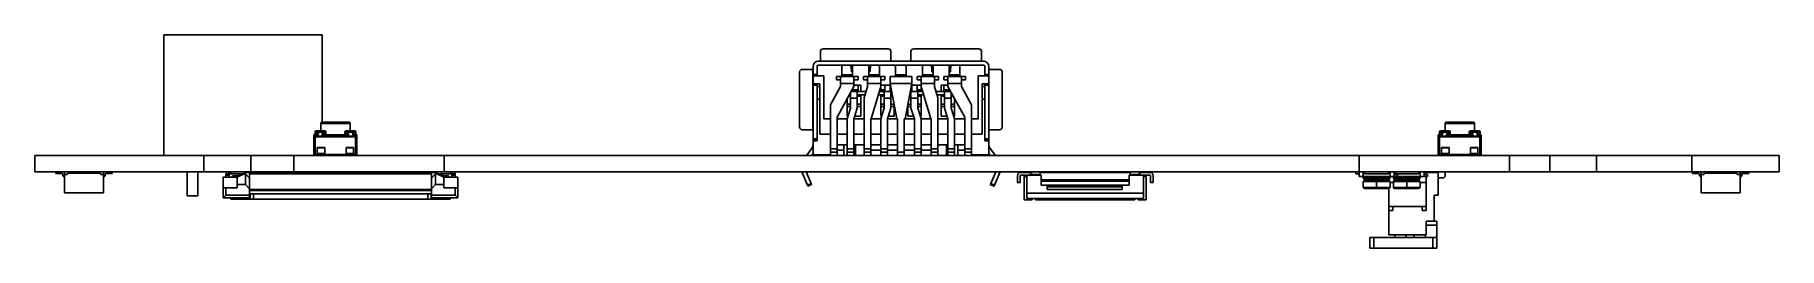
# Model space of a CAD drawing. Header units: millimetres. Extents: x -32 to 136, y -4 to 158.
# Drawn here: x -32.5 to 32.5, y -4 to 4 of the extents above.
import ezdxf

# ---------------------------------------------------------------- set-up
doc = ezdxf.new("R2010")
doc.units = ezdxf.units.MM

msp = doc.modelspace()

# ---------------------------------------------------------------- linework, layer by layer
at = {"color": 7, "linetype": 'Continuous', "lineweight": 25}
for p, q in [((-27.7, 3.975), (-27.7, -0.525)), ((-27.7, 3.975), (-21.8, 3.975)), ((-21.8, 0.725), (-21.8, 3.975)), ((-3.225, 3.353), (-3.225, 3)), ((-3.126, 3.453), (-0.701, 3.453)), ((-0.601, 3), (-0.601, 3.353)), ((0.149, 3.353), (0.149, 3)), ((0.249, 3.453), (2.675, 3.453)), ((2.775, 3.353), (2.775, 3)), ((-3.506, 2.69), (-3.901, 2.69)), ((-3.506, 2.69), (-3.506, 0.44)), ((-3.501, 2.69), (-3.506, 2.69)), ((-3.501, 2.795), (-3.501, 2.495)), ((-3.35, 2.795), (-3.35, 2.495)), ((-3.3, 3), (-3.3, 2.995)), ((-3.225, 3), (-3.3, 3)), ((2.849, 2.995), (-3.3, 2.995)), ((2.849, 2.845), (-3.3, 2.845)), ((-0.601, 3), (-3.225, 3)), ((-2.425, 2.845), (-2.425, 2.42)), ((-2.088, 2.842), (-2.073, 2.639)), ((-2.026, 2.42), (-2.026, 2.845)), ((-1.425, 2.845), (-1.425, 2.42)), ((-1.378, 2.639), (-1.363, 2.842)), ((-1.026, 2.42), (-1.026, 2.845)), ((-0.601, 2.995), (-0.601, 3)), ((-0.425, 2.845), (-0.425, 2.42)), ((-0.025, 2.42), (-0.025, 2.845)), ((2.775, 3), (0.149, 3)), ((0.149, 3), (0.149, 2.995)), ((0.575, 2.845), (0.575, 2.42)), ((0.912, 2.842), (0.927, 2.639)), ((0.975, 2.42), (0.975, 2.845)), ((1.575, 2.845), (1.575, 2.42)), ((1.622, 2.639), (1.637, 2.842)), ((1.974, 2.42), (1.974, 2.845)), ((2.849, 3), (2.775, 3)), ((2.849, 3), (2.849, 2.995)), ((2.9, 2.495), (2.9, 2.795)), ((3.05, 2.495), (3.05, 2.795)), ((3.05, 2.69), (3.054, 2.69)), ((3.054, 0.44), (3.054, 2.69)), ((3.054, 2.69), (3.45, 2.69)), ((-4, 0.54), (-4, 2.59)), ((-3.501, 2.495), (-3.35, 2.495)), ((-3.501, 2.447), (-3.501, 2.495)), ((-3.501, 2.147), (-3.501, 2.447)), ((-3.1, 2.447), (-3.501, 2.447)), ((-3.501, 2.147), (-3.251, 2.147)), ((-3.501, 2.145), (-3.501, 2.147)), ((-3.501, 2.145), (-3.35, 2.145)), ((-3.501, 2.095), (-3.501, 2.145)), ((-3.35, 2.095), (-3.501, 2.095)), ((-3.501, 2.095), (-3.501, 0.095)), ((-3.35, 2.495), (-3.35, 2.447)), ((-3.35, 2.147), (-3.35, 2.145)), ((-3.35, 2.145), (-3.35, 2.095)), ((-3.35, 2.095), (-3.35, 0.095)), ((-3.252, 2.045), (-3.346, 2.045)), ((-3.252, 2.045), (-3.252, 1.573)), ((-3.251, 2.147), (-3.251, 0.273)), ((-3.1, 0.848), (-3.1, 2.447)), ((-2.85, 1.361), (-2.475, 2.045)), ((-2.626, 2.295), (-2.626, 2.42)), ((-2.626, 2.42), (-2.475, 2.42)), ((-2.626, 2.295), (-2.475, 2.295)), ((-1.976, 2.045), (-2.6, 0.905)), ((-2.475, 2.42), (-1.976, 2.42)), ((-2.475, 2.165), (-2.475, 2.42)), ((-2.475, 2.165), (-1.976, 2.165)), ((-2.475, 2.045), (-2.475, 2.165)), ((-2.425, 2.485), (-2.026, 2.485)), ((-2.026, 2.595), (-2.066, 2.595)), ((-1.976, 2.42), (-1.976, 2.165)), ((-1.825, 2.42), (-1.976, 2.42)), ((-1.976, 2.295), (-1.825, 2.295)), ((-1.976, 2.045), (-1.976, 2.165)), ((-1.976, 2.095), (-1.726, 2.095)), ((-1.825, 2.295), (-1.825, 2.42)), ((-1.825, 1.87), (-1.825, 2.095)), ((-1.726, 2.095), (-1.726, 1.87)), ((-1.625, 2.42), (-1.476, 2.42)), ((-1.625, 2.295), (-1.625, 2.42)), ((-1.625, 2.295), (-1.476, 2.295)), ((-1.601, 1.63), (-1.476, 2.045)), ((-1.476, 2.42), (-0.976, 2.42)), ((-1.476, 2.165), (-1.476, 2.42)), ((-1.476, 2.165), (-0.976, 2.165)), ((-1.476, 2.045), (-1.476, 2.165)), ((-1.385, 2.595), (-1.425, 2.595)), ((-1.425, 2.485), (-1.026, 2.485)), ((-0.976, 2.045), (-1.336, 0.848)), ((-0.976, 2.42), (-0.976, 2.165)), ((-0.826, 2.42), (-0.976, 2.42)), ((-0.976, 2.295), (-0.826, 2.295)), ((-0.976, 2.045), (-0.976, 2.165)), ((-0.976, 2.095), (-0.612, 2.095)), ((-0.976, 1.87), (-0.976, 2.045)), ((-0.826, 2.295), (-0.826, 2.42)), ((-0.826, 1.87), (-0.826, 2.095)), ((-0.625, 2.42), (0.174, 2.42)), ((-0.625, 2.42), (-0.625, 2.165)), ((-0.625, 2.165), (0.174, 2.165)), ((-0.625, 2.165), (-0.38, 0.848)), ((-0.625, 1.87), (-0.625, 2.095)), ((-0.425, 2.485), (-0.025, 2.485)), ((-0.071, 0.848), (0.174, 2.165)), ((0.161, 2.095), (0.524, 2.095)), ((0.174, 2.42), (0.174, 2.165)), ((0.174, 1.87), (0.174, 2.095)), ((0.374, 2.295), (0.374, 2.42)), ((0.374, 2.42), (0.524, 2.42)), ((0.374, 2.295), (0.524, 2.295)), ((0.374, 1.87), (0.374, 2.095)), ((0.524, 2.42), (1.024, 2.42)), ((0.524, 2.165), (0.524, 2.42)), ((0.524, 2.165), (1.024, 2.165)), ((0.524, 2.045), (0.524, 2.165)), ((0.524, 2.045), (0.524, 1.87)), ((0.885, 0.848), (0.524, 2.045)), ((0.575, 2.485), (0.975, 2.485)), ((0.927, 2.595), (0.975, 2.595)), ((1.024, 2.42), (1.024, 2.165)), ((1.175, 2.42), (1.024, 2.42)), ((1.024, 2.295), (1.175, 2.295)), ((1.024, 2.045), (1.024, 2.165)), ((1.024, 2.045), (1.149, 1.63)), ((1.175, 2.295), (1.175, 2.42)), ((1.274, 2.095), (1.524, 2.095)), ((1.274, 1.87), (1.274, 2.095)), ((1.375, 2.295), (1.375, 2.42)), ((1.375, 2.42), (1.524, 2.42)), ((1.375, 2.295), (1.524, 2.295)), ((1.375, 1.87), (1.375, 2.095)), ((1.524, 2.42), (2.025, 2.42)), ((1.524, 2.165), (1.524, 2.42)), ((1.524, 2.165), (2.025, 2.165)), ((1.524, 2.045), (1.524, 2.165)), ((2.15, 0.905), (1.524, 2.045)), ((1.575, 2.595), (1.622, 2.595)), ((1.575, 2.485), (1.974, 2.485)), ((2.025, 2.42), (2.025, 2.165)), ((2.175, 2.42), (2.025, 2.42)), ((2.025, 2.295), (2.175, 2.295)), ((2.025, 2.045), (2.025, 2.165)), ((2.025, 2.045), (2.4, 1.361)), ((2.175, 2.295), (2.175, 2.42)), ((3.05, 2.447), (2.65, 2.447)), ((2.65, 0.848), (2.65, 2.447)), ((3.05, 2.147), (2.8, 2.147)), ((2.8, 0.273), (2.8, 2.147)), ((2.801, 2.045), (2.801, 1.573)), ((2.899, 2.045), (2.801, 2.045)), ((2.9, 2.045), (2.899, 2.045)), ((2.9, 2.495), (3.05, 2.495)), ((2.9, 2.447), (2.9, 2.495)), ((2.9, 2.145), (2.9, 2.147)), ((2.9, 2.145), (3.05, 2.145)), ((2.9, 2.095), (2.9, 2.145)), ((3.05, 2.095), (2.9, 2.095)), ((2.9, 0.095), (2.9, 2.095)), ((3.05, 2.495), (3.05, 2.447)), ((3.05, 2.447), (3.05, 2.147)), ((3.05, 2.147), (3.05, 2.145)), ((3.05, 2.145), (3.05, 2.095)), ((3.05, 0.095), (3.05, 2.095)), ((3.55, 2.59), (3.55, 0.54)), ((-3.251, 1.573), (-3.35, 1.573)), ((-2.85, 0.848), (-2.85, 1.361)), ((-2.225, 0.945), (-2.225, 1.589)), ((-2.225, 1.3), (-2.1, 1.3)), ((-2.14, 1.745), (-2.1, 1.745)), ((-2.1, 1.817), (-2.1, 1.615)), ((-1.851, 1.615), (-2.1, 1.615)), ((-2.1, 1.615), (-2.1, 1.245)), ((-1.851, 1.87), (-2.071, 1.87)), ((-1.825, 1.92), (-2.044, 1.92)), ((-1.851, 1.615), (-1.851, 1.87)), ((-1.55, 1.87), (-1.851, 1.87)), ((-1.566, 1.745), (-1.851, 1.745)), ((-1.851, 1.615), (-1.851, 1.245)), ((-1.851, 1.3), (-1.726, 1.3)), ((-1.726, 1.745), (-1.726, 0.945)), ((-1.601, 0.848), (-1.601, 1.63)), ((-1.55, 1.87), (-1.55, 1.796)), ((-1.55, 1.845), (-1.536, 1.845)), ((-1.066, 1.745), (-0.851, 1.745)), ((-0.851, 1.87), (-1.028, 1.87)), ((-0.826, 1.92), (-0.976, 1.92)), ((-0.976, 0.945), (-0.976, 1.745)), ((-0.976, 1.3), (-0.851, 1.3)), ((-0.601, 1.87), (-0.851, 1.87)), ((-0.851, 1.87), (-0.851, 1.615)), ((-0.601, 1.615), (-0.851, 1.615)), ((-0.851, 1.615), (-0.851, 1.245)), ((-0.58, 1.92), (-0.625, 1.92)), ((-0.601, 1.615), (-0.601, 1.87)), ((-0.571, 1.87), (-0.601, 1.87)), ((-0.547, 1.745), (-0.601, 1.745)), ((-0.601, 1.615), (-0.601, 1.245)), ((-0.601, 1.3), (-0.475, 1.3)), ((-0.475, 1.36), (-0.475, 0.945)), ((0.025, 0.945), (0.025, 1.36)), ((0.025, 1.3), (0.149, 1.3)), ((0.096, 1.745), (0.149, 1.745)), ((0.149, 1.87), (0.119, 1.87)), ((0.174, 1.92), (0.129, 1.92)), ((0.4, 1.87), (0.149, 1.87)), ((0.149, 1.87), (0.149, 1.615)), ((0.4, 1.615), (0.149, 1.615)), ((0.149, 1.615), (0.149, 1.245)), ((0.524, 1.92), (0.374, 1.92)), ((0.4, 1.615), (0.4, 1.87)), ((0.577, 1.87), (0.4, 1.87)), ((0.615, 1.745), (0.4, 1.745)), ((0.4, 1.615), (0.4, 1.245)), ((0.4, 1.3), (0.524, 1.3)), ((0.524, 1.745), (0.524, 0.945)), ((1.085, 1.845), (1.099, 1.845)), ((1.099, 1.87), (1.099, 1.796)), ((1.399, 1.87), (1.099, 1.87)), ((1.115, 1.745), (1.399, 1.745)), ((1.149, 1.63), (1.149, 0.848)), ((1.274, 0.945), (1.274, 1.745)), ((1.274, 1.3), (1.399, 1.3)), ((1.593, 1.92), (1.375, 1.92)), ((1.399, 1.87), (1.399, 1.615)), ((1.62, 1.87), (1.399, 1.87)), ((1.649, 1.615), (1.399, 1.615)), ((1.399, 1.615), (1.399, 1.245)), ((1.649, 1.615), (1.649, 1.817)), ((1.689, 1.745), (1.649, 1.745)), ((1.649, 1.615), (1.649, 1.245)), ((1.649, 1.3), (1.774, 1.3)), ((1.774, 1.589), (1.774, 0.945)), ((2.4, 1.361), (2.4, 0.848)), ((2.8, 1.573), (2.9, 1.573)), ((-20.75, 0.675), (-21.85, 0.675)), ((-21.85, 0.675), (-21.85, 0.4)), ((-21.8, 0.725), (-20.8, 0.725)), ((-20.75, 0.675), (-20.75, 0.4)), ((-3.1, 0.848), (-2.85, 0.848)), ((-2.85, 0.848), (-2.85, 0.273)), ((-2.6, 0.905), (-2.6, 0.848)), ((-2.6, 0.273), (-2.6, 0.848)), ((-2.6, 0.848), (-2.225, 0.848)), ((-2.225, 0.85), (-2.1, 1.245)), ((-2.195, 0.945), (-2.225, 0.945)), ((-2.225, 0.848), (-2.225, 0.85)), ((-2.225, 0.848), (-2.225, 0.273)), ((-1.851, 1.245), (-1.976, 0.85)), ((-1.976, 0.85), (-1.976, 0.848)), ((-1.976, 0.273), (-1.976, 0.848)), ((-1.976, 0.848), (-1.601, 0.848)), ((-1.726, 0.945), (-1.945, 0.945)), ((-1.601, 0.848), (-1.601, 0.273)), ((-1.351, 0.273), (-1.351, 0.848)), ((-1.351, 0.848), (-0.976, 0.848)), ((-0.976, 0.85), (-0.851, 1.245)), ((-0.945, 0.945), (-0.976, 0.945)), ((-0.976, 0.848), (-0.976, 0.85)), ((-0.976, 0.848), (-0.976, 0.273)), ((-0.601, 1.245), (-0.726, 0.85)), ((-0.726, 0.85), (-0.726, 0.848)), ((-0.726, 0.273), (-0.726, 0.848)), ((-0.726, 0.848), (-0.35, 0.848)), ((-0.475, 0.945), (-0.695, 0.945)), ((-0.35, 0.848), (-0.35, 0.273)), ((-0.101, 0.273), (-0.101, 0.848)), ((-0.101, 0.848), (0.275, 0.848)), ((0.244, 0.945), (0.025, 0.945)), ((0.275, 0.85), (0.149, 1.245)), ((0.275, 0.848), (0.275, 0.85)), ((0.275, 0.848), (0.275, 0.273)), ((0.4, 1.245), (0.524, 0.85)), ((0.524, 0.945), (0.494, 0.945)), ((0.524, 0.85), (0.524, 0.848)), ((0.524, 0.273), (0.524, 0.848)), ((0.524, 0.848), (0.899, 0.848)), ((0.899, 0.848), (0.899, 0.273)), ((1.149, 0.273), (1.149, 0.848)), ((1.149, 0.848), (1.524, 0.848)), ((1.494, 0.945), (1.274, 0.945)), ((1.524, 0.85), (1.399, 1.245)), ((1.524, 0.848), (1.524, 0.85)), ((1.524, 0.848), (1.524, 0.273)), ((1.649, 1.245), (1.774, 0.85)), ((1.774, 0.945), (1.744, 0.945)), ((1.774, 0.85), (1.774, 0.848)), ((1.774, 0.273), (1.774, 0.848)), ((1.774, 0.848), (2.15, 0.848)), ((2.15, 0.848), (2.15, 0.905)), ((2.15, 0.848), (2.15, 0.273)), ((2.4, 0.273), (2.4, 0.848)), ((2.4, 0.848), (2.65, 0.848)), ((21.15, 0.675), (20.05, 0.675)), ((20.05, 0.675), (20.05, 0.4)), ((20.1, 0.725), (21.1, 0.725)), ((21.15, 0.675), (21.15, 0.4)), ((-22.1, 0.25), (-22.1, 0.2)), ((-22.1, 0.25), (-22.06, 0.25)), ((-22.1, 0.2), (-22.1, -0.49)), ((-22.093, 0.2), (-22.1, 0.2)), ((-22.093, 0.2), (-21.73, 0.2)), ((-22.06, 0.35), (-22.06, 0.245)), ((-22.06, 0.245), (-22.06, 0.2)), ((-20.55, 0.175), (-22.05, 0.175)), ((-22.05, 0.175), (-22.05, -0.49)), ((-22.044, 0.364), (-21.952, 0.364)), ((-22.044, 0.258), (-22.044, 0.364)), ((-21.918, 0.4), (-22.01, 0.4)), ((-21.952, 0.364), (-21.994, 0.258)), ((-21.96, 0.245), (-21.994, 0.258)), ((-21.96, 0.245), (-21.918, 0.35)), ((-21.96, 0.245), (-21.96, 0.2)), ((-21.952, 0.364), (-21.918, 0.35)), ((-21.918, 0.35), (-21.918, 0.4)), ((-21.727, 0.4), (-21.918, 0.4)), ((-21.918, 0.35), (-21.727, 0.35)), ((-21.727, 0.3), (-21.79, 0.3)), ((-21.79, 0.3), (-21.79, 0.2)), ((-21.74, 0.25), (-21.73, 0.25)), ((-21.74, 0.2), (-21.74, 0.25)), ((-21.73, 0.25), (-21.73, 0.2)), ((-21.73, 0.25), (-20.87, 0.25)), ((-21.73, 0.2), (-20.87, 0.2)), ((-21.727, 0.4), (-21.727, 0.35)), ((-21.705, 0.4), (-21.727, 0.4)), ((-21.727, 0.35), (-21.727, 0.3)), ((-21.727, 0.35), (-21.692, 0.35)), ((-21.692, 0.3), (-21.727, 0.3)), ((-21.727, 0.25), (-21.727, 0.3)), ((-21.692, 0.35), (-21.692, 0.3)), ((-21.692, 0.35), (-21.67, 0.35)), ((-21.67, 0.3), (-21.692, 0.3)), ((-21.67, 0.35), (-21.67, 0.3)), ((-21.655, 0.3), (-21.655, 0.35)), ((-20.945, 0.35), (-20.945, 0.3)), ((-20.908, 0.35), (-20.93, 0.35)), ((-20.93, 0.35), (-20.93, 0.3)), ((-20.93, 0.3), (-20.908, 0.3)), ((-20.873, 0.35), (-20.908, 0.35)), ((-20.908, 0.35), (-20.908, 0.3)), ((-20.908, 0.3), (-20.873, 0.3)), ((-20.895, 0.4), (-20.873, 0.4)), ((-20.873, 0.4), (-20.873, 0.35)), ((-20.873, 0.4), (-20.682, 0.4)), ((-20.873, 0.35), (-20.873, 0.3)), ((-20.682, 0.35), (-20.873, 0.35)), ((-20.873, 0.3), (-20.81, 0.3)), ((-20.873, 0.25), (-20.873, 0.3)), ((-20.87, 0.25), (-20.87, 0.2)), ((-20.86, 0.25), (-20.87, 0.25)), ((-20.87, 0.2), (-20.507, 0.2)), ((-20.86, 0.2), (-20.86, 0.25)), ((-20.81, 0.3), (-20.81, 0.2)), ((-20.682, 0.35), (-20.682, 0.4)), ((-20.682, 0.4), (-20.59, 0.4)), ((-20.648, 0.364), (-20.682, 0.35)), ((-20.64, 0.245), (-20.682, 0.35)), ((-20.648, 0.364), (-20.606, 0.258)), ((-20.556, 0.364), (-20.648, 0.364)), ((-20.64, 0.245), (-20.606, 0.258)), ((-20.64, 0.245), (-20.64, 0.2)), ((-20.556, 0.258), (-20.556, 0.364)), ((-20.55, 0.175), (-20.55, -0.49)), ((-20.54, 0.35), (-20.54, 0.245)), ((-20.54, 0.25), (-20.5, 0.25)), ((-20.54, 0.245), (-20.54, 0.2)), ((-20.507, 0.2), (-20.5, 0.2)), ((-20.5, 0.25), (-20.5, 0.2)), ((-20.5, 0.2), (-20.5, -0.49)), ((-3.506, 0.44), (-3.901, 0.44)), ((-3.501, 0.44), (-3.506, 0.44)), ((-3.501, 0.095), (-3.35, 0.095)), ((-3.501, 0.045), (-3.501, 0.095)), ((-3.35, 0.045), (-3.501, 0.045)), ((-3.501, 0.025), (-3.501, 0.045)), ((-3.501, 0.025), (-3.501, -0.5)), ((-3.501, 0.025), (-3.35, 0.025)), ((-3.35, 0.095), (-3.35, 0.045)), ((-3.35, 0.025), (-3.35, 0.045)), ((-2.85, 0.273), (-3.251, 0.273)), ((-2.85, -0.27), (-2.85, 0.273)), ((-2.6, 0.273), (-2.6, -0.27)), ((-2.225, 0.273), (-2.6, 0.273)), ((-2.225, -0.27), (-2.225, 0.273)), ((-1.601, 0.273), (-1.976, 0.273)), ((-1.976, 0.273), (-1.976, -0.27)), ((-1.601, -0.27), (-1.601, 0.273)), ((-0.976, 0.273), (-1.351, 0.273)), ((-1.351, 0.273), (-1.351, -0.27)), ((-0.976, -0.27), (-0.976, 0.273)), ((-0.35, 0.273), (-0.726, 0.273)), ((-0.726, 0.273), (-0.726, -0.27)), ((-0.35, 0.273), (-0.35, -0.395)), ((-0.101, -0.395), (-0.101, 0.273)), ((0.275, 0.273), (-0.101, 0.273)), ((0.275, -0.27), (0.275, 0.273)), ((0.899, 0.273), (0.524, 0.273)), ((0.524, 0.273), (0.524, -0.27)), ((0.899, -0.27), (0.899, 0.273)), ((1.524, 0.273), (1.149, 0.273)), ((1.149, 0.273), (1.149, -0.27)), ((1.524, -0.27), (1.524, 0.273)), ((2.15, 0.273), (1.774, 0.273)), ((1.774, 0.273), (1.774, -0.27)), ((2.15, -0.27), (2.15, 0.273)), ((2.8, 0.273), (2.4, 0.273)), ((2.4, 0.273), (2.4, -0.27)), ((2.9, 0.095), (3.05, 0.095)), ((2.9, 0.045), (2.9, 0.095)), ((2.9, 0.025), (2.9, 0.045)), ((3.05, 0.045), (2.9, 0.045)), ((3.05, 0.025), (2.9, 0.025)), ((3.05, 0.44), (3.054, 0.44)), ((3.05, 0.095), (3.05, 0.045)), ((3.05, 0.045), (3.05, 0.025)), ((3.05, -0.5), (3.05, 0.025)), ((3.054, 0.44), (3.45, 0.44)), ((19.8, 0.25), (19.8, 0.2)), ((19.8, 0.25), (19.84, 0.25)), ((19.8, 0.2), (19.8, -0.49)), ((19.807, 0.2), (19.8, 0.2)), ((19.807, 0.2), (20.17, 0.2)), ((19.84, 0.35), (19.84, 0.245)), ((19.84, 0.245), (19.84, 0.2)), ((21.35, 0.175), (19.85, 0.175)), ((19.85, 0.175), (19.85, -0.49)), ((19.856, 0.364), (19.948, 0.364)), ((19.856, 0.258), (19.856, 0.364)), ((19.982, 0.4), (19.89, 0.4)), ((19.948, 0.364), (19.906, 0.258)), ((19.94, 0.245), (19.906, 0.258)), ((19.94, 0.245), (19.982, 0.35)), ((19.94, 0.245), (19.94, 0.2)), ((19.948, 0.364), (19.982, 0.35)), ((19.982, 0.35), (19.982, 0.4)), ((20.173, 0.4), (19.982, 0.4)), ((19.982, 0.35), (20.173, 0.35)), ((20.173, 0.3), (20.11, 0.3)), ((20.11, 0.3), (20.11, 0.2)), ((20.16, 0.2), (20.16, 0.25)), ((20.16, 0.25), (20.17, 0.25)), ((20.17, 0.25), (20.17, 0.2)), ((20.17, 0.25), (21.03, 0.25)), ((20.17, 0.2), (21.03, 0.2)), ((20.173, 0.4), (20.173, 0.35)), ((20.195, 0.4), (20.173, 0.4)), ((20.173, 0.35), (20.173, 0.3)), ((20.173, 0.35), (20.208, 0.35)), ((20.208, 0.3), (20.173, 0.3)), ((20.173, 0.25), (20.173, 0.3)), ((20.208, 0.35), (20.208, 0.3)), ((20.208, 0.35), (20.23, 0.35)), ((20.23, 0.3), (20.208, 0.3)), ((20.23, 0.35), (20.23, 0.3)), ((20.245, 0.3), (20.245, 0.35)), ((20.955, 0.35), (20.955, 0.3)), ((20.992, 0.35), (20.97, 0.35)), ((20.97, 0.35), (20.97, 0.3)), ((20.97, 0.3), (20.992, 0.3)), ((21.027, 0.35), (20.992, 0.35)), ((20.992, 0.35), (20.992, 0.3)), ((20.992, 0.3), (21.027, 0.3)), ((21.005, 0.4), (21.027, 0.4)), ((21.027, 0.4), (21.027, 0.35)), ((21.027, 0.4), (21.218, 0.4)), ((21.027, 0.35), (21.027, 0.3)), ((21.218, 0.35), (21.027, 0.35)), ((21.027, 0.3), (21.09, 0.3)), ((21.027, 0.25), (21.027, 0.3)), ((21.03, 0.25), (21.03, 0.2)), ((21.04, 0.25), (21.03, 0.25)), ((21.03, 0.2), (21.393, 0.2)), ((21.04, 0.2), (21.04, 0.25)), ((21.09, 0.3), (21.09, 0.2)), ((21.218, 0.35), (21.218, 0.4)), ((21.218, 0.4), (21.31, 0.4)), ((21.252, 0.364), (21.218, 0.35)), ((21.26, 0.245), (21.218, 0.35)), ((21.252, 0.364), (21.294, 0.258)), ((21.344, 0.364), (21.252, 0.364)), ((21.26, 0.245), (21.294, 0.258)), ((21.26, 0.245), (21.26, 0.2)), ((21.344, 0.258), (21.344, 0.364)), ((21.35, 0.175), (21.35, -0.49)), ((21.36, 0.35), (21.36, 0.245)), ((21.36, 0.25), (21.4, 0.25)), ((21.36, 0.245), (21.36, 0.2)), ((21.393, 0.2), (21.4, 0.2)), ((21.4, 0.25), (21.4, 0.2)), ((21.4, 0.2), (21.4, -0.49)), ((-32.5, -1.125), (-32.5, -0.525)), ((-32.5, -0.525), (-26.2, -0.525)), ((-26.2, -1.125), (-26.2, -0.525)), ((-26.2, -0.525), (-24.45, -0.525)), ((-24.45, -1.125), (-24.45, -0.525)), ((-22.85, -0.525), (-24.45, -0.525)), ((-22.85, -1.125), (-22.85, -0.525)), ((-17.25, -0.525), (-22.85, -0.525)), ((-22.05, -0.49), (-22.1, -0.49)), ((-22.075, -0.49), (-22.075, -0.525)), ((-22.05, -0.49), (-21.977, -0.49)), ((-22.025, -0.49), (-22.025, -0.525)), ((-21.977, -0.219), (-21.698, -0.219)), ((-21.977, -0.219), (-21.977, -0.23)), ((-21.977, -0.23), (-21.698, -0.23)), ((-21.977, -0.446), (-21.977, -0.23)), ((-21.977, -0.446), (-21.698, -0.446)), ((-21.977, -0.49), (-21.977, -0.446)), ((-21.977, -0.49), (-21.698, -0.49)), ((-21.698, -0.219), (-21.698, -0.23)), ((-21.698, -0.23), (-21.698, -0.446)), ((-21.698, -0.446), (-21.698, -0.49)), ((-21.698, -0.49), (-20.902, -0.49)), ((-21.625, -0.49), (-21.625, -0.525)), ((-21.575, -0.49), (-21.575, -0.525)), ((-21.025, -0.49), (-21.025, -0.525)), ((-20.975, -0.49), (-20.975, -0.525)), ((-20.902, -0.219), (-20.622, -0.219)), ((-20.902, -0.219), (-20.902, -0.23)), ((-20.902, -0.23), (-20.622, -0.23)), ((-20.902, -0.446), (-20.902, -0.23)), ((-20.902, -0.446), (-20.622, -0.446)), ((-20.902, -0.49), (-20.902, -0.446)), ((-20.902, -0.49), (-20.622, -0.49)), ((-20.622, -0.219), (-20.622, -0.23)), ((-20.622, -0.23), (-20.622, -0.446)), ((-20.622, -0.446), (-20.622, -0.49)), ((-20.622, -0.49), (-20.55, -0.49)), ((-20.575, -0.49), (-20.575, -0.525)), ((-20.55, -0.49), (-20.5, -0.49)), ((-20.525, -0.49), (-20.525, -0.525)), ((-17.25, -1.125), (-17.25, -0.525)), ((16.85, -0.525), (-17.25, -0.525)), ((-3.55, -0.258), (-3.749, -0.525)), ((-3.501, -0.443), (-3.562, -0.525)), ((-3.501, -0.5), (-2.85, -0.5)), ((-2.6, -0.27), (-2.85, -0.27)), ((-2.85, -0.4), (-2.85, -0.27)), ((-2.6, -0.4), (-2.85, -0.4)), ((-2.85, -0.525), (-2.85, -0.4)), ((-2.225, -0.125), (-2.6, -0.125)), ((-2.6, -0.27), (-2.6, -0.4)), ((-2.35, -0.323), (-2.6, -0.323)), ((-2.6, -0.525), (-2.6, -0.4)), ((-2.35, -0.125), (-2.35, -0.525)), ((-1.976, -0.27), (-2.225, -0.27)), ((-2.225, -0.4), (-2.225, -0.27)), ((-1.976, -0.4), (-2.225, -0.4)), ((-2.225, -0.525), (-2.225, -0.4)), ((-1.601, -0.125), (-1.976, -0.125)), ((-1.976, -0.27), (-1.976, -0.4)), ((-1.976, -0.525), (-1.976, -0.4)), ((-1.351, -0.27), (-1.601, -0.27)), ((-1.601, -0.4), (-1.601, -0.27)), ((-1.351, -0.4), (-1.601, -0.4)), ((-1.601, -0.525), (-1.601, -0.4)), ((-0.976, -0.125), (-1.351, -0.125)), ((-1.351, -0.27), (-1.351, -0.4)), ((-0.976, -0.323), (-1.351, -0.323)), ((-1.351, -0.525), (-1.351, -0.4)), ((-0.726, -0.27), (-0.976, -0.27)), ((-0.976, -0.4), (-0.976, -0.27)), ((-0.726, -0.4), (-0.976, -0.4)), ((-0.976, -0.525), (-0.976, -0.4)), ((-0.35, -0.125), (-0.726, -0.125)), ((-0.726, -0.27), (-0.726, -0.4)), ((-0.35, -0.323), (-0.726, -0.323)), ((-0.726, -0.525), (-0.726, -0.4)), ((-0.35, -0.395), (-0.101, -0.395)), ((-0.35, -0.395), (-0.35, -0.4)), ((-0.35, -0.4), (-0.101, -0.4)), ((-0.35, -0.525), (-0.35, -0.4)), ((0.275, -0.125), (-0.101, -0.125)), ((0.275, -0.323), (-0.101, -0.323)), ((-0.101, -0.4), (-0.101, -0.395)), ((-0.101, -0.525), (-0.101, -0.4)), ((0.524, -0.27), (0.275, -0.27)), ((0.275, -0.4), (0.275, -0.27)), ((0.524, -0.4), (0.275, -0.4)), ((0.275, -0.525), (0.275, -0.4)), ((0.899, -0.125), (0.524, -0.125)), ((0.524, -0.27), (0.524, -0.4)), ((0.899, -0.323), (0.524, -0.323)), ((0.524, -0.525), (0.524, -0.4)), ((1.149, -0.27), (0.899, -0.27)), ((0.899, -0.4), (0.899, -0.27)), ((1.149, -0.4), (0.899, -0.4)), ((0.899, -0.525), (0.899, -0.4)), ((1.524, -0.125), (1.149, -0.125)), ((1.149, -0.27), (1.149, -0.4)), ((1.149, -0.525), (1.149, -0.4)), ((1.774, -0.27), (1.524, -0.27)), ((1.524, -0.4), (1.524, -0.27)), ((1.774, -0.4), (1.524, -0.4)), ((1.524, -0.525), (1.524, -0.4)), ((2.15, -0.125), (1.774, -0.125)), ((1.774, -0.27), (1.774, -0.4)), ((1.774, -0.525), (1.774, -0.4)), ((1.899, -0.525), (1.899, -0.125)), ((2.15, -0.323), (1.899, -0.323)), ((2.4, -0.27), (2.15, -0.27)), ((2.15, -0.4), (2.15, -0.27)), ((2.4, -0.4), (2.15, -0.4)), ((2.15, -0.525), (2.15, -0.4)), ((2.4, -0.27), (2.4, -0.4)), ((2.4, -0.525), (2.4, -0.4)), ((3.05, -0.5), (2.4, -0.5)), ((3.111, -0.525), (3.05, -0.443)), ((3.298, -0.525), (3.099, -0.258)), ((16.85, -1.125), (16.85, -0.525)), ((22.45, -0.525), (16.85, -0.525)), ((19.85, -0.49), (19.8, -0.49)), ((19.825, -0.49), (19.825, -0.525)), ((19.85, -0.49), (19.922, -0.49)), ((19.875, -0.49), (19.875, -0.525)), ((19.922, -0.219), (19.922, -0.23)), ((19.922, -0.219), (20.203, -0.219)), ((19.922, -0.23), (20.203, -0.23)), ((19.922, -0.446), (19.922, -0.23)), ((19.922, -0.446), (20.203, -0.446)), ((19.922, -0.49), (19.922, -0.446)), ((19.922, -0.49), (20.203, -0.49)), ((20.203, -0.219), (20.203, -0.23)), ((20.203, -0.23), (20.203, -0.446)), ((20.203, -0.446), (20.203, -0.49)), ((20.203, -0.49), (20.997, -0.49)), ((20.275, -0.49), (20.275, -0.525)), ((20.325, -0.49), (20.325, -0.525)), ((20.875, -0.49), (20.875, -0.525)), ((20.925, -0.49), (20.925, -0.525)), ((20.997, -0.219), (20.997, -0.23)), ((20.997, -0.219), (21.277, -0.219)), ((20.997, -0.23), (21.277, -0.23)), ((20.997, -0.446), (20.997, -0.23)), ((20.997, -0.446), (21.277, -0.446)), ((20.997, -0.49), (20.997, -0.446)), ((20.997, -0.49), (21.277, -0.49)), ((21.277, -0.219), (21.277, -0.23)), ((21.277, -0.23), (21.277, -0.446)), ((21.277, -0.446), (21.277, -0.49)), ((21.277, -0.49), (21.35, -0.49)), ((21.325, -0.49), (21.325, -0.525)), ((21.35, -0.49), (21.4, -0.49)), ((21.375, -0.49), (21.375, -0.525)), ((22.45, -1.125), (22.45, -0.525)), ((23.95, -0.525), (22.45, -0.525)), ((23.95, -1.125), (23.95, -0.525)), ((23.95, -0.525), (25.7, -0.525)), ((25.7, -1.125), (25.7, -0.525)), ((29.25, -0.525), (25.7, -0.525)), ((29.25, -1.125), (29.25, -0.525)), ((32.5, -0.525), (29.25, -0.525)), ((32.5, -1.125), (32.5, -0.525)), ((-32.5, -1.125), (-26.2, -1.125)), ((-31.72, -1.195), (-31.72, -1.125)), ((-31.48, -1.195), (-31.72, -1.195)), ((-31.46, -1.24), (-31.46, -1.215)), ((-31.4, -1.915), (-31.4, -1.225)), ((-31.4, -1.225), (-31.3, -1.225)), ((-31.39, -1.215), (-31.39, -1.225)), ((-31.3, -1.225), (-31.271, -1.175)), ((-31.271, -1.175), (-30.069, -1.175)), ((-30.069, -1.175), (-30.04, -1.225)), ((-30.04, -1.225), (-29.94, -1.225)), ((-29.95, -1.225), (-29.95, -1.215)), ((-29.94, -1.225), (-29.94, -1.915)), ((-29.88, -1.215), (-29.88, -1.24)), ((-29.62, -1.195), (-29.86, -1.195)), ((-29.62, -1.125), (-29.62, -1.195)), ((-26.825, -1.125), (-26.825, -2.025)), ((-26.425, -2.025), (-26.425, -1.125)), ((-26.2, -1.125), (-24.45, -1.125)), ((-25.383, -1.25), (-25.258, -1.25)), ((-25.383, -1.25), (-25.383, -1.325)), ((-25.375, -1.2), (-25.258, -1.2)), ((-25.258, -1.2), (-25.243, -1.215)), ((-25.258, -1.25), (-25.258, -1.325)), ((-25.208, -1.125), (-25.208, -1.2)), ((-24.7, -1.2), (-25.208, -1.2)), ((-24.855, -1.275), (-25.133, -1.275)), ((-25.133, -1.325), (-25.133, -1.275)), ((-24.958, -1.325), (-24.7, -1.2)), ((-24.907, -1.25), (-24.907, -1.275)), ((-24.7, -1.15), (-17.515, -1.15)), ((-24.7, -1.2), (-24.7, -1.15)), ((-24.65, -1.2), (-24.7, -1.2)), ((-24.657, -1.125), (-24.657, -1.15)), ((-24.65, -1.6), (-24.65, -1.2)), ((-24.65, -1.2), (-24.5, -1.369)), ((-24.5, -1.2), (-17.715, -1.2)), ((-24.5, -1.369), (-24.5, -1.2)), ((-22.85, -1.125), (-24.45, -1.125)), ((-24.282, -1.15), (-24.282, -1.125)), ((-24.183, -1.15), (-24.183, -1.125)), ((-24.032, -1.15), (-24.032, -1.125)), ((-23.933, -1.15), (-23.933, -1.125)), ((-23.782, -1.15), (-23.782, -1.125)), ((-23.683, -1.15), (-23.683, -1.125)), ((-23.532, -1.15), (-23.532, -1.125)), ((-23.433, -1.15), (-23.433, -1.125)), ((-23.282, -1.15), (-23.282, -1.125)), ((-23.183, -1.15), (-23.183, -1.125)), ((-23.075, -1.125), (-23.075, -1.15)), ((-23.032, -1.15), (-23.032, -1.125)), ((-22.933, -1.15), (-22.933, -1.125)), ((-17.25, -1.125), (-22.85, -1.125)), ((-22.782, -1.15), (-22.782, -1.125)), ((-22.683, -1.15), (-22.683, -1.125)), ((-22.675, -1.15), (-22.675, -1.125)), ((-22.532, -1.15), (-22.532, -1.125)), ((-22.433, -1.15), (-22.433, -1.125)), ((-22.282, -1.15), (-22.282, -1.125)), ((-22.183, -1.15), (-22.183, -1.125)), ((-22.032, -1.15), (-22.032, -1.125)), ((-21.933, -1.15), (-21.933, -1.125)), ((-21.782, -1.15), (-21.782, -1.125)), ((-21.683, -1.15), (-21.683, -1.125)), ((-21.532, -1.15), (-21.532, -1.125)), ((-21.433, -1.15), (-21.433, -1.125)), ((-21.282, -1.15), (-21.282, -1.125)), ((-21.183, -1.15), (-21.183, -1.125)), ((-21.032, -1.15), (-21.032, -1.125)), ((-20.933, -1.15), (-20.933, -1.125)), ((-20.782, -1.15), (-20.782, -1.125)), ((-20.683, -1.15), (-20.683, -1.125)), ((-20.532, -1.15), (-20.532, -1.125)), ((-20.433, -1.15), (-20.433, -1.125)), ((-20.282, -1.15), (-20.282, -1.125)), ((-20.183, -1.15), (-20.183, -1.125)), ((-20.032, -1.15), (-20.032, -1.125)), ((-19.933, -1.15), (-19.933, -1.125)), ((-19.782, -1.15), (-19.782, -1.125)), ((-19.683, -1.15), (-19.683, -1.125)), ((-19.532, -1.15), (-19.532, -1.125)), ((-19.433, -1.15), (-19.433, -1.125)), ((-19.282, -1.15), (-19.282, -1.125)), ((-19.183, -1.15), (-19.183, -1.125)), ((-19.032, -1.15), (-19.032, -1.125)), ((-18.933, -1.15), (-18.933, -1.125)), ((-18.782, -1.15), (-18.782, -1.125)), ((-18.683, -1.15), (-18.683, -1.125)), ((-18.532, -1.15), (-18.532, -1.125)), ((-18.433, -1.15), (-18.433, -1.125)), ((-18.282, -1.15), (-18.282, -1.125)), ((-18.183, -1.15), (-18.183, -1.125)), ((-18.032, -1.15), (-18.032, -1.125)), ((-17.933, -1.15), (-17.933, -1.125)), ((-17.565, -1.2), (-17.715, -1.369)), ((-17.715, -1.369), (-17.715, -1.2)), ((-17.565, -1.6), (-17.565, -1.2)), ((-17.565, -1.2), (-17.515, -1.2)), ((-17.558, -1.125), (-17.558, -1.15)), ((-17.515, -1.2), (-17.515, -1.15)), ((-17.258, -1.325), (-17.515, -1.2)), ((-17.515, -1.2), (-17.008, -1.2)), ((-17.082, -1.275), (-17.36, -1.275)), ((-17.308, -1.25), (-17.308, -1.275)), ((16.85, -1.125), (-17.25, -1.125)), ((-17.082, -1.325), (-17.082, -1.275)), ((-17.008, -1.125), (-17.008, -1.2)), ((-16.957, -1.2), (-16.972, -1.215)), ((-16.84, -1.2), (-16.957, -1.2)), ((-16.832, -1.25), (-16.957, -1.25)), ((-16.957, -1.25), (-16.957, -1.325)), ((-16.832, -1.25), (-16.832, -1.325)), ((-3.925, -1.125), (-3.711, -1.622)), ((-3.762, -1.125), (-3.573, -1.563)), ((3.122, -1.563), (3.311, -1.125)), ((3.26, -1.622), (3.474, -1.125)), ((4.117, -1.53), (4.117, -1.275)), ((4.218, -1.53), (4.218, -1.275)), ((4.242, -1.15), (4.543, -1.15)), ((4.468, -1.25), (4.242, -1.25)), ((4.367, -1.25), (4.367, -1.3)), ((4.367, -2.175), (4.367, -1.3)), ((4.367, -1.3), (4.468, -1.3)), ((5, -1.25), (4.468, -1.25)), ((4.468, -1.25), (4.468, -1.925)), ((4.567, -1.25), (4.567, -1.225)), ((4.567, -1.225), (4.968, -1.225)), ((4.968, -1.225), (4.968, -1.15)), ((8.318, -1.15), (4.968, -1.15)), ((5, -1.25), (5, -1.625)), ((5.218, -1.15), (5.218, -1.125)), ((5.317, -1.15), (5.317, -1.125)), ((5.468, -1.15), (5.468, -1.125)), ((5.567, -1.15), (5.567, -1.125)), ((5.718, -1.15), (5.718, -1.125)), ((5.817, -1.15), (5.817, -1.125)), ((5.968, -1.15), (5.968, -1.125)), ((6.067, -1.15), (6.067, -1.125)), ((6.218, -1.15), (6.218, -1.125)), ((6.317, -1.15), (6.317, -1.125)), ((6.468, -1.15), (6.468, -1.125)), ((6.567, -1.15), (6.567, -1.125)), ((6.718, -1.15), (6.718, -1.125)), ((6.817, -1.15), (6.817, -1.125)), ((6.968, -1.15), (6.968, -1.125)), ((7.067, -1.15), (7.067, -1.125)), ((7.218, -1.15), (7.218, -1.125)), ((7.317, -1.15), (7.317, -1.125)), ((7.468, -1.15), (7.468, -1.125)), ((7.567, -1.15), (7.567, -1.125)), ((7.718, -1.15), (7.718, -1.125)), ((7.817, -1.15), (7.817, -1.125)), ((7.968, -1.15), (7.968, -1.125)), ((8.068, -1.15), (8.068, -1.125)), ((8.285, -1.625), (8.285, -1.25)), ((8.285, -1.25), (8.818, -1.25)), ((8.318, -1.225), (8.318, -1.15)), ((8.717, -1.225), (8.318, -1.225)), ((8.717, -1.225), (8.717, -1.25)), ((9.043, -1.15), (8.742, -1.15)), ((8.818, -1.25), (8.818, -1.925)), ((8.818, -1.25), (9.043, -1.25)), ((8.818, -1.3), (8.918, -1.3)), ((8.918, -1.25), (8.918, -1.3)), ((8.918, -2.175), (8.918, -1.3)), ((9.068, -1.53), (9.068, -1.275)), ((9.168, -1.53), (9.168, -1.275)), ((16.725, -1.125), (16.725, -1.2)), ((16.85, -1.2), (16.725, -1.2)), ((16.85, -1.125), (16.85, -1.3)), ((22.45, -1.125), (16.85, -1.125)), ((17, -1.3), (16.85, -1.3)), ((17, -1.125), (17, -1.3)), ((17, -1.3), (17, -1.365)), ((18, -1.3), (17, -1.3)), ((17.05, -1.125), (17.05, -1.2)), ((17.05, -1.2), (17.95, -1.2)), ((17.5, -1.365), (17.5, -1.3)), ((17.95, -1.125), (17.95, -1.2)), ((18, -1.125), (18, -1.3)), ((18, -1.365), (18, -1.3)), ((18.15, -1.3), (18, -1.3)), ((18.125, -1.3), (18.125, -1.365)), ((18.15, -1.125), (18.15, -1.3)), ((18.275, -1.225), (18.15, -1.225)), ((18.15, -1.3), (18.275, -1.3)), ((18.175, -1.125), (18.175, -1.2)), ((18.175, -1.2), (19.075, -1.2)), ((18.275, -1.225), (18.275, -1.3)), ((19.125, -1.3), (18.275, -1.3)), ((18.625, -1.365), (18.625, -1.3)), ((19.075, -1.125), (19.075, -1.2)), ((19.125, -1.125), (19.125, -1.3)), ((19.125, -1.365), (19.125, -1.3)), ((19.275, -1.3), (19.125, -1.3)), ((19.275, -1.125), (19.275, -1.3)), ((19.4, -1.225), (19.275, -1.225)), ((19.275, -1.3), (19.4, -1.3)), ((19.35, -1.15), (19.35, -1.225)), ((19.8, -1.15), (19.35, -1.15)), ((19.35, -1.525), (19.35, -1.3)), ((19.4, -1.225), (19.4, -1.3)), ((19.75, -1.125), (19.725, -1.15)), ((19.8, -1.15), (19.8, -2)), ((20.05, -1.175), (20, -1.125)), ((20, -1.35), (20.05, -1.3)), ((20.05, -1.3), (20.05, -1.175)), ((23.95, -1.125), (22.45, -1.125)), ((23.95, -1.125), (25.7, -1.125)), ((29.25, -1.125), (25.7, -1.125)), ((32.5, -1.125), (29.25, -1.125)), ((29.27, -1.195), (29.27, -1.125)), ((29.51, -1.195), (29.27, -1.195)), ((29.53, -1.24), (29.53, -1.215)), ((29.59, -1.225), (29.69, -1.225)), ((29.59, -1.915), (29.59, -1.225)), ((29.6, -1.215), (29.6, -1.225)), ((29.69, -1.225), (29.719, -1.175)), ((29.719, -1.175), (30.921, -1.175)), ((30.921, -1.175), (30.95, -1.225)), ((30.95, -1.225), (31.05, -1.225)), ((31.04, -1.225), (31.04, -1.215)), ((31.05, -1.225), (31.05, -1.915)), ((31.11, -1.215), (31.11, -1.24)), ((31.37, -1.195), (31.13, -1.195)), ((31.37, -1.125), (31.37, -1.195)), ((-29.94, -1.915), (-31.4, -1.915)), ((-24.958, -1.325), (-25.483, -1.325)), ((-25.483, -1.725), (-25.483, -1.325)), ((-25.483, -1.725), (-25.383, -1.725)), ((-25.483, -2.1), (-25.483, -1.725)), ((-25.383, -2), (-25.383, -1.725)), ((-24.958, -1.725), (-25.383, -1.725)), ((-24.958, -1.325), (-24.958, -1.6)), ((-24.958, -1.325), (-24.958, -1.325)), ((-24.65, -1.6), (-24.958, -1.6)), ((-24.958, -1.725), (-24.958, -1.6)), ((-24.65, -1.6), (-24.5, -1.769)), ((-24.5, -1.369), (-24.5, -1.769)), ((-24.5, -2), (-24.5, -1.769)), ((-24.5, -1.79), (-17.715, -1.79)), ((-24.5, -1.825), (-17.715, -1.825)), ((-24.5, -1.95), (-24.483, -1.95)), ((-24.483, -2.15), (-24.483, -1.95)), ((-24.483, -1.95), (-24.358, -1.95)), ((-24.358, -1.95), (-24.358, -2.15)), ((-24.358, -1.95), (-17.858, -1.95)), ((-17.858, -1.95), (-17.858, -2.15)), ((-17.733, -1.95), (-17.858, -1.95)), ((-17.733, -2.15), (-17.733, -1.95)), ((-17.715, -1.95), (-17.733, -1.95)), ((-17.715, -1.369), (-17.715, -1.769)), ((-17.565, -1.6), (-17.715, -1.769)), ((-17.715, -2), (-17.715, -1.769)), ((-17.565, -1.6), (-17.258, -1.6)), ((-17.258, -1.325), (-17.258, -1.6)), ((-17.258, -1.325), (-17.258, -1.325)), ((-17.258, -1.325), (-16.733, -1.325)), ((-17.258, -1.725), (-17.258, -1.6)), ((-17.258, -1.725), (-16.832, -1.725)), ((-16.832, -2), (-16.832, -1.725)), ((-16.733, -1.725), (-16.832, -1.725)), ((-16.733, -1.725), (-16.733, -1.325)), ((-16.733, -2.1), (-16.733, -1.725)), ((-3.711, -1.622), (-3.573, -1.563)), ((-3.555, -1.606), (-3.693, -1.665)), ((3.242, -1.665), (3.104, -1.606)), ((3.122, -1.563), (3.26, -1.622)), ((4.117, -1.53), (4.218, -1.53)), ((4.468, -1.925), (8.818, -1.925)), ((4.468, -2.125), (4.468, -1.925)), ((8.285, -1.425), (5, -1.425)), ((8.285, -1.475), (5, -1.475)), ((5.218, -1.625), (5, -1.625)), ((5.218, -1.788), (5.218, -1.625)), ((8.018, -1.625), (5.218, -1.625)), ((5.218, -1.688), (8.018, -1.688)), ((8.018, -1.788), (5.218, -1.788)), ((8.018, -1.625), (8.018, -1.788)), ((8.285, -1.625), (8.018, -1.625)), ((8.818, -2.125), (8.818, -1.925)), ((9.168, -1.53), (9.068, -1.53)), ((17, -1.365), (17.035, -1.4)), ((17, -1.365), (17.5, -1.365)), ((17.035, -1.45), (17, -1.485)), ((17, -1.485), (17, -1.715)), ((17, -1.485), (17.5, -1.485)), ((17, -1.715), (17.035, -1.75)), ((17, -1.715), (17.5, -1.715)), ((17.035, -1.4), (17.035, -1.45)), ((17.035, -1.4), (17.5, -1.4)), ((17.035, -1.45), (17.5, -1.45)), ((17.035, -1.75), (17.5, -1.75)), ((17.5, -1.4), (17.5, -1.365)), ((17.5, -1.365), (18, -1.365)), ((17.5, -1.4), (17.965, -1.4)), ((17.5, -1.45), (17.5, -1.4)), ((17.5, -1.45), (17.5, -1.485)), ((17.5, -1.45), (17.965, -1.45)), ((17.5, -1.485), (18, -1.485)), ((17.5, -1.715), (17.5, -1.485)), ((17.5, -1.715), (18, -1.715)), ((17.5, -1.75), (17.5, -1.715)), ((17.5, -1.75), (17.965, -1.75)), ((17.95, -2.425), (17.95, -1.75)), ((17.965, -1.4), (18, -1.365)), ((17.965, -1.45), (17.965, -1.4)), ((18, -1.485), (17.965, -1.45)), ((17.965, -1.75), (18, -1.715)), ((18, -1.715), (18, -1.485)), ((18, -1.525), (18.125, -1.525)), ((18.125, -1.365), (18.16, -1.4)), ((18.125, -1.365), (18.625, -1.365)), ((18.16, -1.45), (18.125, -1.485)), ((18.125, -1.485), (18.125, -1.715)), ((18.125, -1.485), (18.625, -1.485)), ((18.125, -1.715), (18.16, -1.75)), ((18.125, -1.715), (18.625, -1.715)), ((18.16, -1.4), (18.16, -1.45)), ((18.16, -1.4), (18.625, -1.4)), ((18.16, -1.45), (18.625, -1.45)), ((18.16, -1.75), (18.625, -1.75)), ((18.625, -1.4), (18.625, -1.365)), ((18.625, -1.365), (19.125, -1.365)), ((18.625, -1.4), (19.09, -1.4)), ((18.625, -1.45), (18.625, -1.4)), ((18.625, -1.45), (18.625, -1.485)), ((18.625, -1.45), (19.09, -1.45)), ((18.625, -1.715), (18.625, -1.485)), ((18.625, -1.485), (19.125, -1.485)), ((18.625, -1.715), (19.125, -1.715)), ((18.625, -1.75), (18.625, -1.715)), ((18.625, -1.75), (19.09, -1.75)), ((19.09, -1.4), (19.125, -1.365)), ((19.09, -1.45), (19.09, -1.4)), ((19.125, -1.485), (19.09, -1.45)), ((19.09, -1.75), (19.125, -1.715)), ((19.125, -1.715), (19.125, -1.485)), ((19.125, -1.525), (19.35, -1.525)), ((19.35, -2.425), (19.35, -1.525)), ((19.8, -1.35), (20, -1.35)), ((31.05, -1.915), (29.59, -1.915)), ((-26.625, -2.025), (-26.825, -2.025)), ((-26.425, -2.025), (-26.625, -2.025)), ((-25.483, -2.1), (-25.383, -2)), ((-25.483, -2.1), (-24.5, -2.1)), ((-24.5, -2), (-25.383, -2)), ((-25.195, -2.15), (-25.195, -2.1)), ((-24.832, -2.15), (-25.195, -2.15)), ((-24.832, -2.1), (-24.832, -2.15)), ((-24.832, -2.15), (-24.483, -2.15)), ((-24.5, -2), (-24.5, -2.1)), ((-24.483, -2.15), (-24.358, -2.15)), ((-24.358, -2.15), (-17.858, -2.15)), ((-17.733, -2.15), (-17.858, -2.15)), ((-17.383, -2.15), (-17.733, -2.15)), ((-17.715, -2), (-16.832, -2)), ((-17.715, -2), (-17.715, -2.1)), ((-16.733, -2.1), (-17.715, -2.1)), ((-17.383, -2.1), (-17.383, -2.15)), ((-17.383, -2.15), (-17.02, -2.15)), ((-17.02, -2.15), (-17.02, -2.1)), ((-16.733, -2.1), (-16.832, -2)), ((4.593, -2.175), (4.367, -2.175)), ((4.468, -2.125), (8.818, -2.125)), ((4.643, -2.125), (4.593, -2.175)), ((4.668, -2.175), (4.593, -2.175)), ((4.668, -2.175), (4.668, -2.125)), ((4.793, -2.175), (4.793, -2.125)), ((5.205, -2.175), (4.793, -2.175)), ((5.205, -2.175), (5.205, -2.125)), ((8.08, -2.175), (5.205, -2.175)), ((8.08, -2.175), (8.08, -2.125)), ((8.08, -2.175), (8.492, -2.175)), ((8.492, -2.175), (8.492, -2.125)), ((8.617, -2.175), (8.617, -2.125)), ((8.617, -2.175), (8.693, -2.175)), ((8.643, -2.125), (8.693, -2.175)), ((8.693, -2.175), (8.918, -2.175)), ((17.95, -2.425), (19.35, -2.425)), ((17.95, -2.575), (17.95, -2.425)), ((17.95, -2.575), (18.1, -2.575)), ((17.95, -2.575), (17.95, -3.475)), ((18.1, -2.575), (18.1, -2.425)), ((19.2, -2.575), (19.2, -2.425)), ((19.2, -2.575), (19.35, -2.575)), ((19.35, -2.575), (19.35, -2.425)), ((19.8, -2), (19.65, -2)), ((19.65, -2.975), (19.65, -2)), ((19.35, -3.475), (19.35, -2.975)), ((19.35, -2.975), (19.65, -2.975)), ((19.75, -2.975), (19.65, -2.975)), ((19.75, -2.975), (19.75, -3.125)), ((19.75, -3.125), (19.75, -3.575)), ((17.25, -3.575), (17.25, -3.975)), ((17.4, -3.575), (17.25, -3.575)), ((17.4, -3.575), (17.4, -3.975)), ((19.6, -3.575), (17.4, -3.575)), ((19.35, -3.475), (17.95, -3.475)), ((18.175, -3.575), (18.175, -3.475)), ((18.6, -3.575), (18.6, -3.475)), ((18.9, -3.475), (18.9, -3.575)), ((19.325, -3.575), (19.325, -3.475)), ((19.75, -3.575), (19.6, -3.575)), ((19.6, -3.575), (19.6, -3.975)), ((19.75, -3.575), (19.75, -3.975)), ((17.4, -3.975), (17.25, -3.975)), ((19.6, -3.975), (17.4, -3.975)), ((19.75, -3.975), (19.6, -3.975))]:
    msp.add_line(p, q, dxfattribs=at)
at = {"color": 8, "linetype": 'Continuous', "lineweight": 25}
for p, q in [((-2.088, 2.842), (-2.026, 2.842)), ((-2.073, 2.639), (-2.026, 2.639)), ((-1.425, 2.842), (-1.363, 2.842)), ((-1.425, 2.639), (-1.378, 2.639)), ((0.975, 2.842), (0.912, 2.842)), ((0.975, 2.639), (0.927, 2.639)), ((1.637, 2.842), (1.575, 2.842)), ((1.622, 2.639), (1.575, 2.639)), ((-3.35, 2.055), (-3.35, 1.573)), ((2.899, 2.045), (2.899, 1.573)), ((-2.1, 1.394), (-2.225, 1.394)), ((-2.1, 1.687), (-2.172, 1.687)), ((-1.726, 1.687), (-1.851, 1.687)), ((-1.726, 1.394), (-1.851, 1.394)), ((-0.851, 1.687), (-0.976, 1.687)), ((-0.851, 1.394), (-0.976, 1.394)), ((-0.536, 1.687), (-0.601, 1.687)), ((-0.482, 1.394), (-0.601, 1.394)), ((0.149, 1.394), (0.031, 1.394)), ((0.149, 1.687), (0.085, 1.687)), ((0.524, 1.687), (0.4, 1.687)), ((0.524, 1.394), (0.4, 1.394)), ((1.399, 1.687), (1.274, 1.687)), ((1.399, 1.394), (1.274, 1.394)), ((1.721, 1.687), (1.649, 1.687)), ((1.774, 1.394), (1.649, 1.394)), ((-21.67, 0.35), (-21.655, 0.35)), ((-21.655, 0.3), (-21.67, 0.3)), ((-20.93, 0.35), (-20.945, 0.35)), ((-20.945, 0.3), (-20.93, 0.3)), ((20.23, 0.35), (20.245, 0.35)), ((20.245, 0.3), (20.23, 0.3)), ((20.97, 0.35), (20.955, 0.35)), ((20.955, 0.3), (20.97, 0.3)), ((-1.925, -0.125), (-1.925, -0.525)), ((1.474, -0.125), (1.474, -0.525)), ((-25.258, -1.125), (-25.258, -1.2)), ((-24.803, -1.25), (-24.907, -1.25)), ((-17.412, -1.25), (-17.308, -1.25)), ((-16.957, -1.125), (-16.957, -1.2)), ((19.75, -3.125), (19.35, -3.125))]:
    msp.add_line(p, q, dxfattribs=at)
at = {"color": 7, "linetype": 'Continuous', "lineweight": 25}
for centre, radius, start, end in [((-3.126, 3.353), 0.1, 90, 180), ((-0.701, 3.353), 0.1, 0, 90), ((0.249, 3.353), 0.1, 90, 180), ((2.675, 3.353), 0.1, 0, 90), ((-3.901, 2.59), 0.1, 90, 180), ((-3.3, 2.795), 0.2, 90, 180), ((-3.3, 2.795), 0.05, 90, 180), ((2.849, 2.795), 0.2, 0, 90), ((2.849, 2.795), 0.05, 0, 90), ((3.45, 2.59), 0.1, 0, 90), ((-3.336, 2.055), 0.0137, 177.22203, 224.83249), ((-21.8, 0.675), 0.05, 90, 180), ((-20.8, 0.675), 0.05, 0, 90), ((20.1, 0.675), 0.05, 90, 180), ((21.1, 0.675), 0.05, 0, 90), ((-22.01, 0.35), 0.05, 90, 180), ((-22.041, 0.344), 0.0195, 97.87825, 163.0337), ((-22.041, 0.239), 0.0195, 97.87825, 163.0337), ((-22.002, 0.178), 0.0509, 134.8934, 153.84457), ((-22.004, 0.361), 0.0398, 98.22514, 175.60511), ((-21.938, 0.261), 0.0928, 210.71898, 221.1264), ((-21.912, 0.361), 0.0398, 98.22514, 175.60511), ((-21.736, 0.356), 0.0446, 351.95053, 78.57825), ((-21.736, 0.294), 0.0446, 281.42175, 8.04947), ((-21.705, 0.35), 0.05, 0, 90), ((-21.714, 0.356), 0.0446, 351.95053, 78.57825), ((-21.705, 0.3), 0.05, 270, 0), ((-21.714, 0.294), 0.0446, 281.42175, 8.04947), ((-20.895, 0.35), 0.05, 90, 180), ((-20.895, 0.3), 0.05, 180, 270), ((-20.886, 0.356), 0.0446, 101.42175, 188.04947), ((-20.886, 0.294), 0.0446, 171.95053, 258.57825), ((-20.864, 0.356), 0.0446, 101.42175, 188.04947), ((-20.864, 0.294), 0.0446, 171.95053, 258.57825), ((-20.688, 0.361), 0.0398, 4.39489, 81.77486), ((-20.662, 0.261), 0.0928, 318.8736, 329.28102), ((-20.596, 0.361), 0.0398, 4.39489, 81.77486), ((-20.59, 0.35), 0.05, 0, 90), ((-20.598, 0.178), 0.0509, 26.15543, 45.1066), ((-20.559, 0.344), 0.0195, 16.9663, 82.12175), ((-20.559, 0.239), 0.0195, 16.9663, 82.12175), ((-3.901, 0.54), 0.1, 180, 270), ((3.45, 0.54), 0.1, 270, 0), ((19.89, 0.35), 0.05, 90, 180), ((19.859, 0.344), 0.0195, 97.87825, 163.0337), ((19.859, 0.239), 0.0195, 97.87825, 163.0337), ((19.898, 0.178), 0.0509, 134.8934, 153.84457), ((19.896, 0.361), 0.0398, 98.22514, 175.60511), ((19.962, 0.261), 0.0928, 210.71898, 221.1264), ((19.988, 0.361), 0.0398, 98.22514, 175.60511), ((20.164, 0.356), 0.0446, 351.95053, 78.57825), ((20.164, 0.294), 0.0446, 281.42175, 8.04947), ((20.195, 0.35), 0.05, 0, 90), ((20.186, 0.356), 0.0446, 351.95053, 78.57825), ((20.195, 0.3), 0.05, 270, 0), ((20.186, 0.294), 0.0446, 281.42175, 8.04947), ((21.005, 0.35), 0.05, 90, 180), ((21.005, 0.3), 0.05, 180, 270), ((21.014, 0.356), 0.0446, 101.42175, 188.04947), ((21.014, 0.294), 0.0446, 171.95053, 258.57825), ((21.036, 0.356), 0.0446, 101.42175, 188.04947), ((21.036, 0.294), 0.0446, 171.95053, 258.57825), ((21.212, 0.361), 0.0398, 4.39489, 81.77486), ((21.238, 0.261), 0.0928, 318.8736, 329.28102), ((21.304, 0.361), 0.0398, 4.39489, 81.77486), ((21.31, 0.35), 0.05, 0, 90), ((21.302, 0.178), 0.0509, 26.15543, 45.1066), ((21.341, 0.344), 0.0195, 16.9663, 82.12175), ((21.341, 0.239), 0.0195, 16.9663, 82.12175), ((-31.48, -1.215), 0.09, 0, 90), ((-31.48, -1.215), 0.02, 0, 90), ((-31.37, -1.24), 0.09, 180, 250.52878), ((-29.86, -1.215), 0.09, 90, 180), ((-29.97, -1.24), 0.09, 289.47122, 0), ((-29.86, -1.215), 0.02, 90, 180), ((-25.208, -1.25), 0.175, 134.41531, 163.39845), ((-17.008, -1.25), 0.175, 16.60155, 45.58469), ((4.242, -1.275), 0.125, 90, 180), ((4.242, -1.275), 0.025, 90, 180), ((4.543, -1.275), 0.125, 23.57818, 90), ((8.742, -1.275), 0.125, 90, 156.42182), ((9.043, -1.275), 0.125, 0, 90), ((9.043, -1.275), 0.025, 0, 90), ((29.51, -1.215), 0.09, 0, 90), ((29.51, -1.215), 0.02, 0, 90), ((29.62, -1.24), 0.09, 180, 250.52878), ((31.13, -1.215), 0.09, 90, 180), ((31.02, -1.24), 0.09, 289.47122, 0), ((31.13, -1.215), 0.02, 90, 180)]:
    msp.add_arc(centre, radius, start, end, dxfattribs=at)
for points, knots in [([(-2.088, 2.845), (-2.088, 2.845), (-2.088, 2.844), (-2.088, 2.842), (-2.088, 2.842)], [0, 0, 0, 0, 0.560032, 1, 1, 1, 1]), ([(-2.073, 2.639), (-2.072, 2.625), (-2.069, 2.6), (-2.067, 2.596), (-2.066, 2.595)], [0, 0, 0, 0, 0.559971, 1, 1, 1, 1]), ([(-1.385, 2.595), (-1.384, 2.597), (-1.381, 2.602), (-1.379, 2.628), (-1.378, 2.639)], [0, 0, 0, 0, 0.560032, 1, 1, 1, 1]), ([(-1.363, 2.842), (-1.363, 2.843), (-1.363, 2.845), (-1.363, 2.845), (-1.363, 2.845)], [0, 0, 0, 0, 0.559971, 1, 1, 1, 1]), ([(0.912, 2.845), (0.912, 2.845), (0.912, 2.844), (0.912, 2.842), (0.912, 2.842)], [0, 0, 0, 0, 0.560032, 1, 1, 1, 1]), ([(0.927, 2.639), (0.928, 2.626), (0.931, 2.6), (0.933, 2.597), (0.934, 2.595)], [0, 0, 0, 0, 0.506607, 1, 1, 1, 1]), ([(1.615, 2.598), (1.615, 2.597), (1.618, 2.593), (1.62, 2.619), (1.622, 2.639)], [0, 0, 0, 0, 0.196322, 1, 1, 1, 1]), ([(1.637, 2.842), (1.637, 2.843), (1.637, 2.845), (1.637, 2.845), (1.637, 2.845)], [0, 0, 0, 0, 0.5599709, 1, 1, 1, 1]), ([(-22.093, 0.2), (-22.091, 0.196), (-22.085, 0.189), (-22.074, 0.18), (-22.062, 0.176), (-22.054, 0.175), (-22.05, 0.175)], [0, 0, 0, 0, 0.3097259, 0.6001257, 0.8081848, 1, 1, 1, 1]), ([(-22.06, 0.245), (-22.059, 0.235), (-22.059, 0.217), (-22.051, 0.205), (-22.047, 0.2)], [0, 0, 0, 0, 0.558787, 1, 1, 1, 1]), ([(-22.038, 0.214), (-22.039, 0.216), (-22.041, 0.223), (-22.043, 0.238), (-22.044, 0.25), (-22.044, 0.258)], [0, 0, 0, 0, 0.2143421, 0.4814384, 1, 1, 1, 1]), ([(-22.03, 0.2), (-22.032, 0.203), (-22.034, 0.207), (-22.037, 0.212), (-22.038, 0.214)], [0, 0, 0, 0, 0.559974, 1, 1, 1, 1]), ([(-22.018, 0.214), (-22.02, 0.211), (-22.024, 0.206), (-22.029, 0.202), (-22.03, 0.2)], [0, 0, 0, 0, 0.560025, 1, 1, 1, 1]), ([(-21.994, 0.258), (-21.998, 0.248), (-22.005, 0.232), (-22.014, 0.218), (-22.018, 0.214)], [0, 0, 0, 0, 0.639785, 1, 1, 1, 1]), ([(-22.008, 0.2), (-22, 0.205), (-21.983, 0.217), (-21.968, 0.235), (-21.96, 0.245)], [0, 0, 0, 0, 0.441213, 1, 1, 1, 1]), ([(-21.74, 0.25), (-21.74, 0.25), (-21.741, 0.251), (-21.748, 0.258), (-21.759, 0.269), (-21.774, 0.284), (-21.785, 0.295), (-21.79, 0.3)], [0, 0, 0, 0, 0.146754, 0.316126, 0.510248, 0.757793, 1, 1, 1, 1]), ([(-20.86, 0.25), (-20.86, 0.25), (-20.859, 0.251), (-20.852, 0.258), (-20.841, 0.269), (-20.826, 0.284), (-20.815, 0.295), (-20.81, 0.3)], [0, 0, 0, 0, 0.146754, 0.316126, 0.510248, 0.757793, 1, 1, 1, 1]), ([(-20.592, 0.2), (-20.6, 0.205), (-20.617, 0.217), (-20.632, 0.235), (-20.64, 0.245)], [0, 0, 0, 0, 0.441213, 1, 1, 1, 1]), ([(-20.606, 0.258), (-20.602, 0.248), (-20.595, 0.232), (-20.586, 0.218), (-20.582, 0.214)], [0, 0, 0, 0, 0.639785, 1, 1, 1, 1]), ([(-20.582, 0.214), (-20.58, 0.211), (-20.576, 0.206), (-20.571, 0.202), (-20.57, 0.2)], [0, 0, 0, 0, 0.560025, 1, 1, 1, 1]), ([(-20.57, 0.2), (-20.568, 0.203), (-20.566, 0.207), (-20.563, 0.212), (-20.562, 0.214)], [0, 0, 0, 0, 0.559974, 1, 1, 1, 1]), ([(-20.562, 0.214), (-20.561, 0.216), (-20.559, 0.223), (-20.557, 0.238), (-20.556, 0.25), (-20.556, 0.258)], [0, 0, 0, 0, 0.2143421, 0.4814384, 1, 1, 1, 1]), ([(-20.54, 0.245), (-20.541, 0.235), (-20.541, 0.217), (-20.549, 0.205), (-20.553, 0.2)], [0, 0, 0, 0, 0.558787, 1, 1, 1, 1]), ([(-20.507, 0.2), (-20.509, 0.196), (-20.515, 0.189), (-20.526, 0.18), (-20.538, 0.176), (-20.546, 0.175), (-20.55, 0.175)], [0, 0, 0, 0, 0.3097259, 0.6001257, 0.8081848, 1, 1, 1, 1]), ([(19.807, 0.2), (19.809, 0.196), (19.815, 0.189), (19.826, 0.18), (19.838, 0.176), (19.846, 0.175), (19.85, 0.175)], [0, 0, 0, 0, 0.3097259, 0.6001257, 0.8081848, 1, 1, 1, 1]), ([(19.84, 0.245), (19.841, 0.235), (19.841, 0.217), (19.849, 0.205), (19.853, 0.2)], [0, 0, 0, 0, 0.558787, 1, 1, 1, 1]), ([(19.862, 0.214), (19.861, 0.216), (19.859, 0.223), (19.857, 0.238), (19.856, 0.25), (19.856, 0.258)], [0, 0, 0, 0, 0.2143421, 0.4814384, 1, 1, 1, 1]), ([(19.87, 0.2), (19.868, 0.203), (19.866, 0.207), (19.863, 0.212), (19.862, 0.214)], [0, 0, 0, 0, 0.559974, 1, 1, 1, 1]), ([(19.882, 0.214), (19.88, 0.211), (19.876, 0.206), (19.871, 0.202), (19.87, 0.2)], [0, 0, 0, 0, 0.560025, 1, 1, 1, 1]), ([(19.906, 0.258), (19.902, 0.248), (19.895, 0.232), (19.886, 0.218), (19.882, 0.214)], [0, 0, 0, 0, 0.639785, 1, 1, 1, 1]), ([(19.892, 0.2), (19.9, 0.205), (19.917, 0.217), (19.932, 0.235), (19.94, 0.245)], [0, 0, 0, 0, 0.441213, 1, 1, 1, 1]), ([(20.16, 0.25), (20.16, 0.25), (20.159, 0.251), (20.152, 0.258), (20.141, 0.269), (20.126, 0.284), (20.115, 0.295), (20.11, 0.3)], [0, 0, 0, 0, 0.1467542, 0.3161257, 0.5102478, 0.7577933, 1, 1, 1, 1]), ([(21.04, 0.25), (21.04, 0.25), (21.041, 0.251), (21.048, 0.258), (21.059, 0.269), (21.074, 0.284), (21.085, 0.295), (21.09, 0.3)], [0, 0, 0, 0, 0.146754, 0.316126, 0.510248, 0.757793, 1, 1, 1, 1]), ([(21.308, 0.2), (21.3, 0.205), (21.283, 0.217), (21.268, 0.235), (21.26, 0.245)], [0, 0, 0, 0, 0.441213, 1, 1, 1, 1]), ([(21.294, 0.258), (21.298, 0.248), (21.305, 0.232), (21.314, 0.218), (21.318, 0.214)], [0, 0, 0, 0, 0.639785, 1, 1, 1, 1]), ([(21.318, 0.214), (21.32, 0.211), (21.324, 0.206), (21.329, 0.202), (21.33, 0.2)], [0, 0, 0, 0, 0.560025, 1, 1, 1, 1]), ([(21.33, 0.2), (21.332, 0.203), (21.334, 0.207), (21.337, 0.212), (21.338, 0.214)], [0, 0, 0, 0, 0.559974, 1, 1, 1, 1]), ([(21.338, 0.214), (21.339, 0.216), (21.341, 0.223), (21.343, 0.238), (21.344, 0.25), (21.344, 0.258)], [0, 0, 0, 0, 0.2143421, 0.4814384, 1, 1, 1, 1]), ([(21.36, 0.245), (21.359, 0.235), (21.359, 0.217), (21.351, 0.205), (21.347, 0.2)], [0, 0, 0, 0, 0.558787, 1, 1, 1, 1]), ([(21.393, 0.2), (21.391, 0.196), (21.385, 0.189), (21.374, 0.18), (21.362, 0.176), (21.354, 0.175), (21.35, 0.175)], [0, 0, 0, 0, 0.3097259, 0.6001257, 0.8081848, 1, 1, 1, 1]), ([(-3.501, -0.109), (-3.503, -0.139), (-3.508, -0.193), (-3.537, -0.238), (-3.55, -0.258)], [0, 0, 0, 0, 0.560142, 1, 1, 1, 1]), ([(3.099, -0.258), (3.083, -0.232), (3.055, -0.186), (3.051, -0.132), (3.05, -0.109)], [0, 0, 0, 0, 0.559872, 1, 1, 1, 1]), ([(-25.375, -1.2), (-25.377, -1.207), (-25.381, -1.222), (-25.382, -1.238), (-25.383, -1.248), (-25.383, -1.249), (-25.383, -1.25)], [0, 0, 0, 0, 0.27958, 0.559127, 0.77957, 1, 1, 1, 1]), ([(-25.243, -1.215), (-25.247, -1.219), (-25.254, -1.229), (-25.257, -1.242), (-25.258, -1.249), (-25.258, -1.25), (-25.258, -1.25)], [0, 0, 0, 0, 0.279345, 0.558724, 0.779463, 1, 1, 1, 1]), ([(-25.208, -1.2), (-25.208, -1.2), (-25.21, -1.2), (-25.219, -1.201), (-25.232, -1.205), (-25.239, -1.212), (-25.243, -1.215)], [0, 0, 0, 0, 0.279984, 0.559746, 0.779921, 1, 1, 1, 1]), ([(-24.907, -1.25), (-24.907, -1.246), (-24.907, -1.237), (-24.908, -1.224), (-24.909, -1.214), (-24.914, -1.206), (-24.921, -1.202), (-24.932, -1.2), (-24.944, -1.2), (-24.953, -1.2), (-24.958, -1.2)], [0, 0, 0, 0, 0.12508, 0.250174, 0.375145, 0.5, 0.62486, 0.749835, 0.874912, 1, 1, 1, 1]), ([(-17.308, -1.25), (-17.308, -1.246), (-17.308, -1.237), (-17.307, -1.224), (-17.306, -1.214), (-17.301, -1.206), (-17.294, -1.202), (-17.283, -1.2), (-17.271, -1.2), (-17.262, -1.2), (-17.258, -1.2)], [0, 0, 0, 0, 0.12508, 0.250174, 0.375145, 0.5, 0.62486, 0.749835, 0.874912, 1, 1, 1, 1]), ([(-17.008, -1.2), (-17.007, -1.2), (-17.005, -1.2), (-16.996, -1.201), (-16.983, -1.205), (-16.976, -1.212), (-16.972, -1.215)], [0, 0, 0, 0, 0.279984, 0.559746, 0.779921, 1, 1, 1, 1]), ([(-16.972, -1.215), (-16.968, -1.219), (-16.961, -1.229), (-16.958, -1.242), (-16.957, -1.249), (-16.957, -1.25), (-16.957, -1.25)], [0, 0, 0, 0, 0.279345, 0.558724, 0.779463, 1, 1, 1, 1]), ([(-16.84, -1.2), (-16.838, -1.207), (-16.834, -1.222), (-16.833, -1.238), (-16.832, -1.248), (-16.832, -1.249), (-16.832, -1.25)], [0, 0, 0, 0, 0.27958, 0.559127, 0.77957, 1, 1, 1, 1]), ([(-3.693, -1.665), (-3.693, -1.664), (-3.694, -1.663), (-3.699, -1.651), (-3.705, -1.637), (-3.709, -1.627), (-3.711, -1.622)], [0, 0, 0, 0, 0.271185, 0.562276, 0.788912, 1, 1, 1, 1]), ([(-3.573, -1.563), (-3.571, -1.569), (-3.565, -1.582), (-3.559, -1.596), (-3.556, -1.604), (-3.555, -1.605), (-3.555, -1.606)], [0, 0, 0, 0, 0.2710761, 0.5621346, 0.7888233, 1, 1, 1, 1]), ([(3.104, -1.606), (3.104, -1.605), (3.105, -1.604), (3.11, -1.592), (3.116, -1.578), (3.12, -1.568), (3.122, -1.563)], [0, 0, 0, 0, 0.271185, 0.562276, 0.788912, 1, 1, 1, 1]), ([(3.26, -1.622), (3.258, -1.628), (3.252, -1.641), (3.246, -1.655), (3.243, -1.664), (3.242, -1.665), (3.242, -1.665)], [0, 0, 0, 0, 0.2710761, 0.5621346, 0.7888233, 1, 1, 1, 1])]:
    msp.add_open_spline(points, degree=3, knots=knots, dxfattribs=at)

doc.saveas('drawing.dxf')
